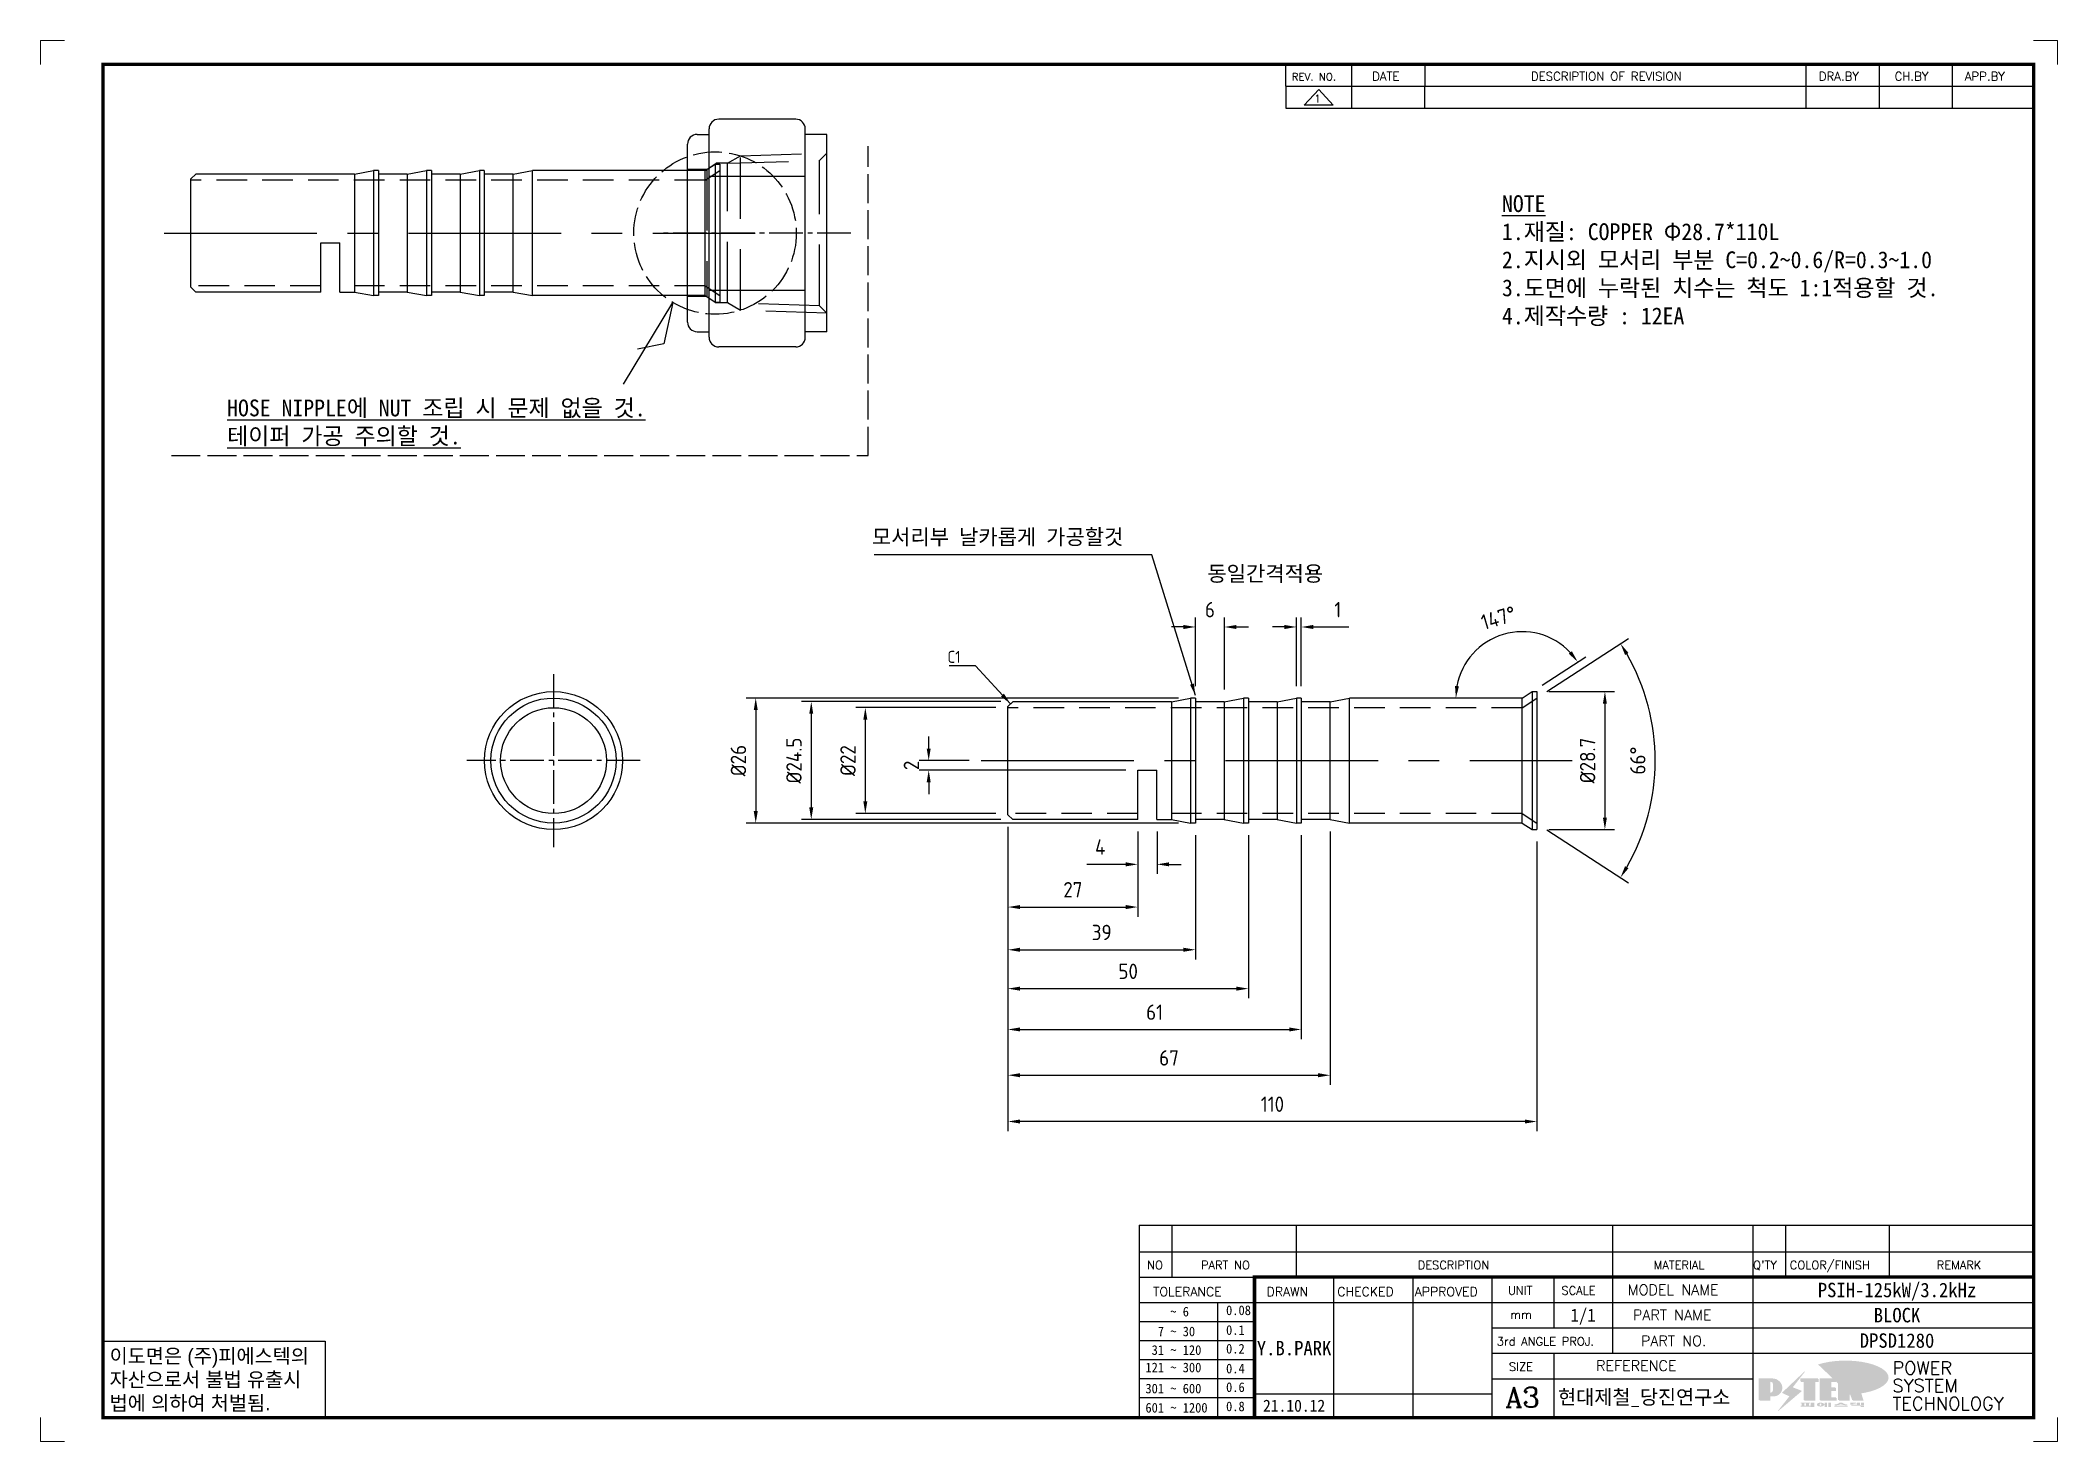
# Model space of a CAD drawing. Header units: millimetres. Extents: x 6089 to 10633, y -545 to 822.
# Drawn here: x 6980 to 7399.5, y -545.3 to -254 of the extents above; entities that cross this region are included whole.
import ezdxf
from ezdxf.enums import TextEntityAlignment as Align

# ---------------------------------------------------------------- set-up
doc = ezdxf.new("R2010")
doc.units = ezdxf.units.MM
for name, pattern in [('AM_ISO02W050', [7.5, 6, -1.5]), ('CENTER', [50.8, 31.75, -6.35, 6.35, -6.35]), ('CENTER1', [10, 7, -1, 1, -1]), ('HIDDEN', [9.525, 6.35, -3.175]), ('HIDDENX2', [19.05, 12.7, -6.35])]:
    doc.linetypes.add(name, pattern=pattern)
doc.layers.add('FORMAT-1', color=7, linetype='Continuous')
doc.layers.add('line', color=3, linetype='Continuous')
doc.styles.add('arial_ttf', font='arial.ttf')
doc.styles.add('h1', font='')
doc.styles.add('HAN', font='')
doc.styles.add('RC', font='ROMANC.SHX')
doc.styles.add('ROMANT', font='romant')
doc.styles.add('RT', font='ROMANT.SHX', dxfattribs={"oblique": 15})
doc.styles.get("Standard").update_dxf_attribs({"font": 'ISOCP.SHX', "bigfont": 'WHGTXT.SHX'})
doc.styles.get('h1').set_extended_font_data('New Gulim')
doc.styles.get('HAN').set_extended_font_data('GulimChe')
doc.dimstyles.new('PS-1', dxfattribs={"dimtxt": 3.2, "dimasz": 2.5, "dimexe": 2, "dimexo": 2.5, "dimgap": 2, "dimtad": 1, "dimtoh": 1, "dimrnd": 0.05, "dimzin": 12, "dimdsep": 46, "dimtxsty": 'Standard', "dimcen": 0, "dimclrt": 2, "dimazin": 3, "dimtfac": 1, "dimtofl": 0, "dimtmove": 0, "dimatfit": 3, "dimfxl": 0, "dimtolj": 1, "dimtzin": 0, "dimarcsym": 0})

msp = doc.modelspace()

# ---------------------------------------------------------------- texts
at = {"color": 2, "style": 'HAN'}
msp.add_text('동일간격적용', height=3.2, dxfattribs=at).set_placement((7222.672, -366.407))
at = {"color": 2, "char_height": 3.5, "attachment_point": 1, "style": 'HAN'}
for s, insert in [('{\\LNOTE\\P}1.재질: COPPER Φ28.7*110L\\P2.지시외 모서리 부분 C=0.2~0.6/R=0.3~1.0\\P3.도면에 누락된 치수는 척도 1:1적용할 것.\\P{\\C1;4.제작수량 : 12EA}', (7283.945, -286.152)), ('{\\LHOSE NIPPLE에 NUT 조립 시 문제 없을 것.\\P테이퍼 가공 주의할 것.}', (7018.838, -328.623))]:
    msp.add_mtext_dynamic_manual_height_columns(s, width=99.15487, gutter_width=769.295, heights=[0], dxfattribs=dict(at, insert=insert))
at = {"color": 2, "insert": (7152.896, -357.346, -0.004), "char_height": 3.2, "attachment_point": 4, "style": 'arial_ttf'}
msp.add_mtext('{\\fGulimChe|b0|i0|c129|p49;모서리부 날카롭게 가공할것}', dxfattribs=at)
at = {"color": 2, "insert": (7171.362, -383.367), "char_height": 2.5, "attachment_point": 9}
msp.add_mtext('C1', dxfattribs=at)

# ---------------------------------------------------------------- blocks, each defined once
blk = doc.blocks.new('A$C2CBF475D')
at = {"color": 6}
for p, q in [((-77, 12.25), (-73, 13)), ((-73, 13), (-73, -13)), ((-72, 13), (-73, 13)), ((-72, 13), (-72, -13)), ((-66, 12.25), (-62, 13)), ((-62, 13), (-62, -13)), ((-61, 13), (-62, 13)), ((-61, 13), (-61, -13)), ((-55, 12.25), (-51, 13)), ((-51, 13), (-51, -13)), ((-50, 13), (-51, 13)), ((-50, 13), (-50, -13)), ((-44, 12.25), (-40, 13)), ((-40, -13), (-40, 13)), ((-4.08, 13), (-40, 13)), ((-4.08, 12.99), (-2, 14.34)), ((-4.08, -13), (-4.08, 13)), ((-2, 14.34), (-2, -14.34)), ((-2, 14.34), (-1, 14.34)), ((-1, 14.34), (-1, -14.34)), ((-111, 11.25), (-110, 12.25)), ((-111, -11.25), (-111, 11.25)), ((-77, 12.25), (-110, 12.25)), ((-77, 12.25), (-77, -12.25)), ((-66, 12.25), (-72, 12.25)), ((-66, 12.25), (-66, -12.25)), ((-55, 12.25), (-61, 12.25)), ((-55, 12.25), (-55, -12.25)), ((-44, 12.25), (-50, 12.25)), ((-44, -12.25), (-44, 12.25)), ((-84, -2), (-80, -2)), ((-84, -12.25), (-84, -2)), ((-80, -12.25), (-80, -2)), ((-110, -12.25), (-111, -11.25)), ((-84, -12.25), (-110, -12.25)), ((-80, -12.25), (-77, -12.25)), ((-77, -12.25), (-73, -13)), ((-66, -12.25), (-72, -12.25)), ((-66, -12.25), (-62, -13)), ((-55, -12.25), (-61, -12.25)), ((-55, -12.25), (-51, -13)), ((-44, -12.25), (-50, -12.25)), ((-44, -12.25), (-40, -13)), ((-72, -13), (-73, -13)), ((-61, -13), (-62, -13)), ((-50, -13), (-51, -13)), ((-4.08, -13), (-40, -13)), ((-4.08, -12.99), (-2, -14.34)), ((-2, -14.34), (-1, -14.34))]:
    blk.add_line(p, q, dxfattribs=at)
at = {"color": 2, "linetype": 'HIDDEN'}
for p, q in [((-4.08, 11), (-1, 13)), ((-4.08, 11), (-111, 11)), ((-84, -11), (-111, -11)), ((-4.08, -11), (-77, -11)), ((-4.08, -11), (-1, -13))]:
    blk.add_line(p, q, dxfattribs=at)
at = {"color": 1, "linetype": 'CENTER'}
blk.add_line((-116.57, 0), (6.31, 0), dxfattribs=at)
blk = doc.blocks.new('re3')
at = {"color": 180}
for p, q in [((0, 0), (0, -4.55)), ((6.87, -0.64), (3.86, -3.91)), ((9.88, -3.91), (3.86, -3.91)), ((6.87, -0.64), (9.88, -3.91)), ((13.74, -4.55), (13.74, 0)), ((28.97, -4.55), (28.97, 0)), ((108.25, -4.55), (108.25, 0)), ((123.49, -4.55), (123.49, 0)), ((138.64, -4.55), (138.64, 0)), ((0, -4.55), (155.53, -4.55))]:
    blk.add_line(p, q, dxfattribs=at)
at = {"color": 2, "style": 'RC', "oblique": 15}
blk.add_attdef('REV.NO', text='', height=1.56, dxfattribs=at).set_placement((6.59, -2.56), align=Align.MIDDLE_CENTER)
blk.add_attdef('-1', text='', height=1.56, dxfattribs=at).set_placement((9.37, -1.66), align=Align.MIDDLE_LEFT)
at = {"color": 2, "style": 'HAN'}
for tag, p in [('REV.-DATE', (21.36, -2.28)), ('DRA.BY', (115.87, -2.28)), ('CH.BY', (131.07, -2.28)), ('APP.BY', (147.09, -2.28))]:
    blk.add_attdef(tag, text='', height=2.5, dxfattribs=at).set_placement(p, align=Align.MIDDLE_CENTER)
blk.add_attdef('DESCRIPTION-OF-REVISION', text='', height=2.5, dxfattribs=at).set_placement((31.61, -2.28), align=Align.MIDDLE_LEFT)
blk = doc.blocks.new('no3')
at = {"color": 180}
for p, q in [((0, 5.5), (0, 0)), ((0, 5.5), (186, 5.5)), ((6.79, 5.5), (6.79, 0)), ((32.74, 0.11), (32.74, 5.5)), ((98.4, 5.5), (98.4, 0)), ((127.61, 5.5), (127.61, 0)), ((134.43, 5.5), (134.43, 0)), ((155.98, 5.5), (155.98, 0))]:
    blk.add_line(p, q, dxfattribs=at)
at = {"color": 2, "style": 'HAN'}
for tag, p in [('PART-NO', (19.76, 2.75)), ('MATERIAL', (111.38, 2.75)), ("Q'TY", (131.02, 2.75)), ('COLOR/FINISH', (145.2, 2.75)), ('REMARK', (170.76, 2.75))]:
    blk.add_attdef(tag, text='', height=2.9, dxfattribs=at).set_placement(p, align=Align.MIDDLE_CENTER)
blk.add_attdef('DESCRIPTION', text='', height=2.9, dxfattribs=at).set_placement((34.51, 2.75), align=Align.MIDDLE_LEFT)
at = {"color": 2, "style": 'RT', "oblique": 15}
blk.add_attdef('NO', text='', height=1.74, dxfattribs=at).set_placement((3.38, 2.51), align=Align.MIDDLE_CENTER)
blk = doc.blocks.new('t3')
for p, q in [((0, 15.88), (46.25, 15.88)), ((0, 15.88), (0, 0)), ((46.25, 15.88), (46.25, 0)), ((0, 0), (46.25, 0))]:
    blk.add_line(p, q)
at = {"color": 1, "style": 'h1'}
for s, p in [('이도면은 (주)피에스텍의', (1.4, 11.29)), ('자산으로서 불법 유출시', (1.4, 6.41)), ('법에 의하여 처벌됨.', (1.4, 1.52))]:
    blk.add_text(s, height=3, dxfattribs=at).set_placement(p)
blk = doc.blocks.new('new LOGO')
at = {"layer": 'line'}
h = blk.add_hatch(color=1, dxfattribs=at)
h.paths.add_polyline_path([(41.5, 16.4), (54.3, 16.4, 1), (54.3, 82.9), (0, 82.9), (0, -0.1), (41.5, -0.1)])
h.paths.add_polyline_path([(41.5, 27.9), (41.5, 71.9), (43.6, 71.9, -0.414214), (54.6, 60.9), (54.6, 38.9, -0.414214), (43.6, 27.9)], flags=16)
h.paths.add_polyline_path([(214.7, 71.9), (227.5, 71.9), (227.5, 82.9), (159.7, 82.9), (159.7, 71.9), (172.5, 71.9), (172.5, -0.1), (214.7, -0.1)])
h.paths.add_polyline_path([(276, 37.4), (294.8, 37.4), (294.8, 49.1), (276, 49.1), (276, 71.9), (294.8, 71.9), (294.8, 82.9), (234.5, 82.9), (234.5, -0.1), (297, -0.1), (297, 10.9), (276, 10.9)])
h.paths.add_polyline_path([(347.2, 35.2), (359.7, -0.1), (400.5, -0.1), (379.6, 66.8), (399.7, 82.9), (380.6, 82.9), (347.2, 61.6), (347.2, 82.9), (305.5, 82.9), (305.5, -0.1), (347.2, -0.1)])
h = blk.add_hatch(color=250, dxfattribs=at)
h.paths.add_polyline_path([(44.5, 69.4), (46.6, 69.4, -0.129793), (52, 68, 0.221832), (43.6, 71.9), (41.5, 71.9), (41.5, 27.9), (43.6, 27.9, 0.02048), (44.5, 28)], flags=17)
h.paths.add_polyline_path([(44.5, 13.9), (57.3, 13.9, 0.72362), (77.1, 73.9, -0.679777), (54.3, 16.4), (41.5, 16.4), (41.5, -0.1), (3, -0.1), (3, -2.6), (44.5, -2.6)])
h.paths.add_polyline_path([(117.9, 14.2), (71.5, -44.4), (77.1, -39.6), (120.8, 15.6), (92, 28.9), (173.3, 106), (177.5, 111.4), (89.1, 27.6)])
h.paths.add_polyline_path([(162.7, 71.9), (162.7, 69.4), (172.5, 69.4), (172.5, 71.9)], flags=17)
h.paths.add_polyline_path([(217.7, 69.4), (230.5, 69.4), (230.5, 80.4), (227.5, 80.4), (227.5, 71.9), (214.7, 71.9), (214.7, -0.1), (175.5, -0.1), (175.5, -2.6), (217.7, -2.6)])
h.paths.add_polyline_path([(297.8, 46.6), (294.8, 46.6), (294.8, 37.4), (276, 37.4), (276, 10.9), (279, 10.9), (279, 34.9), (297.8, 34.9)])
h.paths.add_polyline_path([(300, 8.4), (297, 8.4), (297, -0.1), (237.5, -0.1), (237.5, -2.6), (300, -2.6)])
h.paths.add_polyline_path([(297.8, 80.4), (294.8, 80.4), (294.8, 71.9), (276, 71.9), (276, 49.1), (279, 49.1), (279, 69.4), (297.8, 69.4)])
h.paths.add_polyline_path([(350.2, 80.4), (347.2, 80.4), (347.2, 61.6), (350.2, 63.5)])
h.paths.add_polyline_path([(350.2, 26.7), (347.2, 35.2), (347.2, -0.1), (308.5, -0.1), (308.5, -2.6), (350.2, -2.6)])
h.paths.add_polyline_path([(402.7, 80.4), (396.5, 80.4), (379.6, 66.8), (400.5, -0.1), (361.8, -0.1), (362.7, -2.6), (403.5, -2.6), (382.6, 64.3)])
blk.add_hatch(color=5, dxfattribs=at).paths.add_polyline_path([(166.3, 35), (131, 49), (180.4, 112.7), (92, 28.9), (120.8, 15.6), (74.4, -43)])
h = blk.add_hatch(color=253, dxfattribs=at)
edge = h.paths.add_edge_path()
edge.add_ellipse((333.9, 86.4), major_axis=(-165.9, 0), ratio=0.39426, start_angle=111.51268, end_angle=334.46902)
edge.add_ellipse((314.1, 81.2), major_axis=(-153.7, 0), ratio=0.40699, start_angle=121.30662, end_angle=327.74369, ccw=False)
edge.add_line((394, 27.8), (394.7, 25.6))
h = blk.add_hatch(color=250, dxfattribs=at)
edge = h.paths.add_edge_path()
edge.add_ellipse((237.8, -17.6), major_axis=(-14.3, 0), ratio=0.526336, start_angle=192.2456, end_angle=269.07481)
edge.add_line((238.1, -10.1), (237.6, -10.1))
edge.add_ellipse((237.8, -17.6), major_axis=(-14.3, 0), ratio=0.526336, start_angle=270.92519, end_angle=449.07481)
edge.add_line((237.6, -25.1), (238.1, -25.1))
edge.add_ellipse((237.8, -17.6), major_axis=(-14.3, 0), ratio=0.526336, start_angle=450.92519, end_angle=527.7544)
edge.add_line((251.7, -19.2), (254.1, -19.2))
edge.add_line((254.1, -19.2), (254.1, -27.1))
edge.add_line((254.1, -27.1), (263.1, -27.1))
edge.add_line((263.1, -27.1), (263.1, -10.1))
edge.add_line((263.1, -10.1), (254.1, -10.1))
edge.add_line((254.1, -10.1), (254.1, -16))
edge.add_line((254.1, -16), (251.7, -16))
h.paths.add_polyline_path([(241, -16.4), (241, -18.7, -1), (234.4, -18.7), (234.4, -16.4, -1)], flags=16)
h.paths.add_polyline_path([(278.2, -10.1), (268.1, -10.1), (268.1, -27.1), (278.2, -27.1)])
h.paths.add_polyline_path([(310.3, -10.1), (310.3, -11.1, -0.157169), (289.3, -17.5), (294, -19.9, 0.128407), (316.3, -15.9, 0.128407), (338.6, -19.9), (343.3, -17.5, -0.157169), (322.2, -11.1), (322.2, -10.1)])
h.paths.add_polyline_path([(342.1, -25.1), (342.1, -22.3), (290.4, -22.3), (290.4, -25.1)])
h.paths.add_polyline_path([(352, -10.1), (352, -16.2, 0.414214), (354, -18.2), (378.7, -18.2), (378.7, -19.6), (390.2, -19.6), (390.2, -10.1), (378.7, -10.1), (378.7, -13.6), (374.7, -13.6), (374.7, -15.1), (378.7, -15.1), (378.7, -16.2), (364.7, -16.2), (364.7, -15.1), (371.2, -15.1), (371.2, -13.6), (364.7, -13.6), (364.7, -12.6), (374.7, -12.6), (374.7, -10.1)])
h.paths.add_polyline_path([(393.8, -10.1), (393.8, -19.6), (405, -19.6), (405, -10.1)])
h.paths.add_polyline_path([(405, -27.1), (405, -20.9), (356.8, -20.9), (356.8, -23), (391.8, -23), (391.8, -27.1)])
h.paths.add_polyline_path([(200.4, -10.1), (200.4, -22.3), (193.2, -22.3), (193.2, -12.6), (196.6, -12.6), (196.6, -10.1), (161, -10.1), (161, -12.6), (164.5, -12.6), (164.5, -22.3), (161, -22.3), (161, -25.1), (200.4, -25.1), (200.4, -27.1), (213.9, -27.1), (213.9, -10.1)])
h.paths.add_polyline_path([(182, -12.6), (175.6, -12.6), (175.6, -22.3), (182, -22.3)], flags=17)
blk = doc.blocks.new('format-3')
at = {"color": 3, "lineweight": 9}
for p, q in [((0, 286.3), (0, 291.3)), ((5, 291.3), (0, 291.3)), ((414.5, 291.3), (419.5, 291.3)), ((419.5, 286.3), (419.5, 291.3)), ((0, 5), (0, 0)), ((419.5, 5), (419.5, 0)), ((5, 0), (0, 0)), ((414.5, 0), (419.5, 0))]:
    blk.add_line(p, q, dxfattribs=at)
at = {"color": 180}
for p, q in [((258.97, 281.75), (258.97, 286.3)), ((272.71, 281.75), (272.71, 286.3)), ((287.94, 281.75), (287.94, 286.3)), ((367.22, 281.75), (367.22, 286.3)), ((382.45, 281.75), (382.45, 286.3)), ((397.61, 281.75), (397.61, 286.3)), ((258.97, 281.75), (414.5, 281.75)), ((228.5, 39.49), (228.5, 5)), ((228.5, 39.49), (414.5, 39.49)), ((235.29, 39.49), (235.29, 34.21)), ((261.24, 34.21), (261.24, 39.49)), ((326.9, 39.49), (326.9, 34.21)), ((356.11, 39.49), (356.11, 34.21)), ((362.93, 39.49), (362.93, 34.21)), ((384.48, 39.49), (384.48, 34.21)), ((228.5, 34.21), (252.48, 34.21)), ((268.96, 5), (268.96, 34.21)), ((285.45, 5), (285.45, 34.21)), ((301.94, 5), (301.94, 34.21)), ((314.72, 34.21), (314.72, 23.65)), ((326.9, 34.21), (326.9, 18.37)), ((356.11, 34.21), (356.11, 5)), ((228.5, 28.93), (252.48, 28.93)), ((244.89, 5.23), (244.89, 28.93)), ((252.48, 28.93), (414.5, 28.93)), ((228.5, 24.98), (252.48, 24.98)), ((228.5, 21.03), (252.48, 21.03)), ((301.94, 23.65), (414.5, 23.65)), ((228.5, 17.08), (252.48, 17.08)), ((301.94, 18.37), (414.5, 18.37)), ((314.72, 18.37), (314.72, 5)), ((228.5, 13.13), (252.48, 13.13)), ((301.94, 13.09), (356.11, 13.09)), ((228.5, 9.18), (252.48, 9.18)), ((252.48, 9.95), (301.94, 9.95))]:
    blk.add_line(p, q, dxfattribs=at)
at = {"const_width": 0.7}
blk.add_lwpolyline([(252.48, 5), (252.48, 34.21), (414.5, 34.21)], dxfattribs=at)
at = {"layer": 'FORMAT-1', "const_width": 0.7}
blk.add_lwpolyline([(13, 5), (13, 286.3), (414.5, 286.3), (414.5, 5)], close=True, dxfattribs=at)
blk.add_blockref('t3', (13, 5))
at = {"xscale": 0.05400000000000027, "yscale": 0.05400000000000027, "zscale": 0.05400000000000027}
blk.add_blockref('new LOGO', (357.35, 8.65), dxfattribs=at)
at = {"color": 2}
for s, height, style, p in [('REV. NO.', 1.56, 'RC', (260.23, 282.95)), ('DATE', 1.788, 'RC', (276.95, 282.94)), ('DESCRIPTION OF REVISION', 1.7875, 'RC', (309.98, 282.94)), ('DRA.BY', 1.788, 'RC', (369.83, 282.94)), ('CH.BY', 1.788, 'RC', (385.59, 282.94)), ('APP.BY', 1.788, 'RC', (400.18, 282.94)), ('COLOR/FINISH', 1.7424, 'RC', (363.8, 35.83)), ('NO', 1.742, 'RC', (230.16, 35.83)), ('PART NO', 1.742, 'RC', (241.36, 35.83)), ('DESCRIPTION', 1.7424, 'RC', (286.43, 35.83)), ('MATERIAL', 1.742, 'RC', (335.52, 35.83)), ("Q'TY", 1.742, 'RC', (356.17, 35.83)), ('REMARK', 1.742, 'RC', (394.37, 35.83)), (' TOLERANCE', 1.9, 'RC', (230.11, 30.22)), ('DRAWN', 1.9, 'RC', (255, 30.22)), ('CHECKED', 1.9, 'RC', (269.71, 30.22)), ('APPROVED', 1.9, 'RC', (285.8, 30.22)), ('UNIT', 1.742, 'RC', (305.19, 30.55)), ('SCALE', 1.742, 'RC', (316.32, 30.55)), ('MODEL NAME', 2.178, 'RC', (330.12, 30.46)), ('    ~ 6', 2, 'HAN', (229.8, 26.03)), ('0.08', 2, 'HAN', (246.57, 26.31)), ('mm', 1.742, 'RC', (305.67, 25.56)), ('PART NAME', 2.178, 'RC', (331.17, 25.24)), ('  7 ~ 30', 2, 'HAN', (229.8, 21.91)), ('0.1', 2, 'HAN', (246.57, 22.2)), ('3rd ANGLE PROJ.', 1.7424, 'RC', (302.87, 19.97)), ('PART NO.', 2.178, 'RC', (332.84, 19.85)), (' 31 ~ 120', 2, 'HAN', (229.8, 18.04)), ('0.2', 2, 'HAN', (246.57, 18.32)), ('REFERENCE', 2.178, 'RC', (323.52, 14.69)), ('121 ~ 300', 2, 'HAN', (229.8, 14.42)), ('0.4', 2, 'HAN', (246.57, 14.2)), ('SIZE', 1.742, 'RC', (305.39, 14.71)), ('301 ~ 600', 2, 'HAN', (229.8, 10.04)), ('0.6', 2, 'HAN', (246.57, 10.32)), ('601 ~ 1200', 2, 'HAN', (229.8, 6.05)), ('0.8', 2, 'HAN', (246.57, 6.33))]:
    blk.add_text(s, height=height, dxfattribs=dict(at, style=style)).set_placement(p)
at = {"style": 'ROMANT'}
for s, p in [('POWER', (385.15, 13.96)), ('SYSTEM', (385.15, 10.31)), ('TECHNOLOGY', (385.15, 6.56))]:
    blk.add_text(s, height=2.7, dxfattribs=at).set_placement(p)
at = {"color": 2, "lineweight": 25, "style": 'RC'}
blk.add_text('A3', height=4.182, dxfattribs=at).set_placement((304.61, 7.14))
at = {"style": 'HAN'}
for tag, height, p in [('MODEL-NAME', 3, (386.1, 31.53)), ('SCALE', 2.7, (320.81, 26.29)), ('PART-NAME', 3, (386.1, 26.29)), ('CH-BY', 3, (277.21, 19.44)), ('PART-NO', 3, (386.1, 21.01)), ('DRA-BY', 3, (260.72, 19.44)), ('APP-BY', 3, (293.7, 19.44)), ('DRA-DATE', 2.5, (260.72, 7.47)), ('CH-DATE', 2.5, (277.21, 7.47)), ('APP-DATE', 2.5, (293.7, 7.47)), ('관련업체', 3, (333.52, 9.26))]:
    blk.add_attdef(tag, text='', height=height, dxfattribs=at).set_placement(p, align=Align.MIDDLE_CENTER)
blk = doc.blocks.new('*D309')
at = {"color": 0, "lineweight": -2}
for p, q in [((7181.21, -417.43), (7181.21, -436.13)), ((7208.21, -418.43), (7208.21, -436.13)), ((7183.71, -434.13), (7205.71, -434.13))]:
    blk.add_line(p, q, dxfattribs=at)
at = {"color": 0}
for points in [[(7183.71, -433.71), (7183.71, -434.55), (7181.21, -434.13)], [(7205.71, -433.71), (7205.71, -434.55), (7208.21, -434.13)]]:
    blk.add_solid(points, dxfattribs=at)
at = {"layer": 'DEFPOINTS', "color": 0}
for p in [(7181.21, -414.93), (7208.21, -415.93), (7208.21, -434.13)]:
    blk.add_point(p, dxfattribs=at)
at = {"color": 2, "insert": (7194.71, -430.53), "char_height": 3.2, "attachment_point": 5}
blk.add_mtext('\\A1;27', dxfattribs=at)
blk = doc.blocks.new('*D310')
at = {"color": 0, "lineweight": -2}
for p, q in [((7181.21, -417.43), (7181.21, -445.01)), ((7220.21, -419.18), (7220.21, -445.01)), ((7183.71, -443.01), (7217.71, -443.01))]:
    blk.add_line(p, q, dxfattribs=at)
at = {"color": 0}
for points in [[(7183.71, -442.59), (7183.71, -443.42), (7181.21, -443.01)], [(7217.71, -442.59), (7217.71, -443.42), (7220.21, -443.01)]]:
    blk.add_solid(points, dxfattribs=at)
at = {"layer": 'DEFPOINTS', "color": 0}
for p in [(7181.21, -414.93), (7220.21, -416.68), (7220.21, -443.01)]:
    blk.add_point(p, dxfattribs=at)
at = {"color": 2, "insert": (7200.71, -439.41), "char_height": 3.2, "attachment_point": 5}
blk.add_mtext('\\A1;39', dxfattribs=at)
blk = doc.blocks.new('*D311')
at = {"color": 0, "lineweight": -2}
for p, q in [((7181.21, -417.43), (7181.21, -453.09)), ((7231.21, -419.18), (7231.21, -453.09)), ((7183.71, -451.09), (7228.71, -451.09))]:
    blk.add_line(p, q, dxfattribs=at)
at = {"color": 0}
for points in [[(7183.71, -450.67), (7183.71, -451.51), (7181.21, -451.09)], [(7228.71, -450.67), (7228.71, -451.51), (7231.21, -451.09)]]:
    blk.add_solid(points, dxfattribs=at)
at = {"layer": 'DEFPOINTS', "color": 0}
for p in [(7181.21, -414.93), (7231.21, -416.68), (7231.21, -451.09)]:
    blk.add_point(p, dxfattribs=at)
at = {"color": 2, "insert": (7206.21, -447.49), "char_height": 3.2, "attachment_point": 5}
blk.add_mtext('\\A1;50', dxfattribs=at)
blk = doc.blocks.new('*D312')
at = {"color": 0, "lineweight": -2}
for p, q in [((7181.21, -417.43), (7181.21, -461.58)), ((7242.21, -419.18), (7242.21, -461.58)), ((7183.71, -459.58), (7239.71, -459.58))]:
    blk.add_line(p, q, dxfattribs=at)
at = {"color": 0}
for points in [[(7183.71, -459.16), (7183.71, -459.99), (7181.21, -459.58)], [(7239.71, -459.16), (7239.71, -459.99), (7242.21, -459.58)]]:
    blk.add_solid(points, dxfattribs=at)
at = {"layer": 'DEFPOINTS', "color": 0}
for p in [(7181.21, -414.93), (7242.21, -416.68), (7242.21, -459.58)]:
    blk.add_point(p, dxfattribs=at)
at = {"color": 2, "insert": (7211.71, -455.98), "char_height": 3.2, "attachment_point": 5}
blk.add_mtext('\\A1;61', dxfattribs=at)
blk = doc.blocks.new('*D313')
at = {"color": 0, "lineweight": -2}
for p, q in [((7181.21, -417.43), (7181.21, -471.09)), ((7248.21, -418.43), (7248.21, -471.09)), ((7183.71, -469.09), (7245.71, -469.09))]:
    blk.add_line(p, q, dxfattribs=at)
at = {"color": 0}
for points in [[(7183.71, -468.67), (7183.71, -469.51), (7181.21, -469.09)], [(7245.71, -468.67), (7245.71, -469.51), (7248.21, -469.09)]]:
    blk.add_solid(points, dxfattribs=at)
at = {"layer": 'DEFPOINTS', "color": 0}
for p in [(7181.21, -414.93), (7248.21, -415.93), (7248.21, -469.09)]:
    blk.add_point(p, dxfattribs=at)
at = {"color": 2, "insert": (7214.71, -465.49), "char_height": 3.2, "attachment_point": 5}
blk.add_mtext('\\A1;67', dxfattribs=at)
blk = doc.blocks.new('*D314')
at = {"color": 0, "lineweight": -2}
for p, q in [((7181.21, -417.43), (7181.21, -480.71)), ((7291.2, -420.52), (7291.2, -480.71)), ((7288.7, -478.71), (7183.71, -478.71))]:
    blk.add_line(p, q, dxfattribs=at)
at = {"color": 0}
for points in [[(7183.71, -478.3), (7183.71, -479.13), (7181.21, -478.71)], [(7288.7, -478.3), (7288.7, -479.13), (7291.2, -478.71)]]:
    blk.add_solid(points, dxfattribs=at)
at = {"layer": 'DEFPOINTS', "color": 0}
for p in [(7181.21, -414.93), (7291.2, -418.02), (7181.21, -478.71)]:
    blk.add_point(p, dxfattribs=at)
at = {"color": 2, "insert": (7236.21, -475.11), "char_height": 3.2, "attachment_point": 5}
blk.add_mtext('\\A1;110', dxfattribs=at)
blk = doc.blocks.new('*D315')
at = {"color": 0, "lineweight": -2}
for p, q in [((7293.3, -389.32), (7310.27, -378.29)), ((7293.3, -418.05), (7310.27, -429.08))]:
    blk.add_line(p, q, dxfattribs=at)
blk.add_arc((7271.2, -403.68), 44.59, 330.1889, 29.8111, dxfattribs=at)
at = {"color": 0}
for points in [[(7309.54, -381.73), (7310.25, -381.3), (7308.59, -379.38)], [(7310.25, -426.07), (7309.54, -425.63), (7308.59, -427.99)]]:
    blk.add_solid(points, dxfattribs=at)
at = {"layer": 'DEFPOINTS', "color": 0}
for p in [(7288.13, -392.68), (7291.2, -390.68), (7288.12, -414.68), (7314.97, -412.2), (7291.2, -416.68)]:
    blk.add_point(p, dxfattribs=at)
at = {"color": 2, "insert": (7312.19, -403.68), "char_height": 3.2, "attachment_point": 5, "rotation": 90}
blk.add_mtext('\\A1;66°', dxfattribs=at)
blk = doc.blocks.new('*D316')
at = {"color": 0, "lineweight": -2}
blk.add_line((7292.3, -387.98), (7301.38, -382.08), dxfattribs=at)
blk.add_arc((7288.14, -390.68), 13.79, 43.4291, 169.5948, dxfattribs=at)
at = {"color": 0}
for points in [[(7298.48, -380.95), (7297.83, -381.46), (7299.7, -383.17)], [(7275, -388.23), (7274.17, -388.16), (7274.36, -390.68)]]:
    blk.add_solid(points, dxfattribs=at)
at = {"layer": 'DEFPOINTS', "color": 0}
for p in [(7290.06, -377.03), (7290.2, -389.34), (7252.21, -390.68), (7288.13, -390.68), (7288.13, -390.69)]:
    blk.add_point(p, dxfattribs=at)
at = {"color": 2, "insert": (7283.2, -374.02), "char_height": 3.2, "attachment_point": 5, "rotation": 16.5119}
blk.add_mtext('\\A1;147°', dxfattribs=at)
blk = doc.blocks.new('*D317')
at = {"color": 0, "lineweight": -2}
for p, q in [((7293.7, -389.34), (7307.35, -389.34)), ((7305.35, -391.84), (7305.35, -415.52)), ((7293.7, -418.02), (7307.35, -418.02))]:
    blk.add_line(p, q, dxfattribs=at)
at = {"color": 0}
for points in [[(7304.93, -391.84), (7305.76, -391.84), (7305.35, -389.34)], [(7304.93, -415.52), (7305.76, -415.52), (7305.35, -418.02)]]:
    blk.add_solid(points, dxfattribs=at)
at = {"layer": 'DEFPOINTS', "color": 0}
for p in [(7291.2, -389.34), (7291.2, -418.02), (7305.35, -418.02)]:
    blk.add_point(p, dxfattribs=at)
at = {"color": 2, "insert": (7301.75, -403.68), "char_height": 3.2, "attachment_point": 5, "rotation": 90}
blk.add_mtext('\\A1;%%C28.7', dxfattribs=at)
blk = doc.blocks.new('*D318')
at = {"color": 0, "lineweight": -2}
for p, q in [((7179.71, -391.43), (7138.31, -391.43)), ((7140.31, -393.93), (7140.31, -413.43)), ((7179.71, -415.93), (7138.31, -415.93))]:
    blk.add_line(p, q, dxfattribs=at)
at = {"color": 0}
for points in [[(7139.89, -393.93), (7140.72, -393.93), (7140.31, -391.43)], [(7139.89, -413.43), (7140.72, -413.43), (7140.31, -415.93)]]:
    blk.add_solid(points, dxfattribs=at)
at = {"layer": 'DEFPOINTS', "color": 0}
for p in [(7182.21, -391.43), (7140.31, -415.93), (7182.21, -415.93)]:
    blk.add_point(p, dxfattribs=at)
at = {"color": 2, "insert": (7136.71, -403.68), "char_height": 3.2, "attachment_point": 5, "rotation": 90}
blk.add_mtext('\\A1;%%C24.5', dxfattribs=at)
blk = doc.blocks.new('*D319')
at = {"color": 0, "lineweight": -2}
for p, q in [((7178.71, -392.68), (7149.55, -392.68)), ((7151.55, -395.18), (7151.55, -412.18)), ((7178.71, -414.68), (7149.55, -414.68))]:
    blk.add_line(p, q, dxfattribs=at)
at = {"color": 0}
for points in [[(7151.14, -395.18), (7151.97, -395.18), (7151.55, -392.68)], [(7151.14, -412.18), (7151.97, -412.18), (7151.55, -414.68)]]:
    blk.add_solid(points, dxfattribs=at)
at = {"layer": 'DEFPOINTS', "color": 0}
for p in [(7181.21, -392.68), (7151.55, -414.68), (7181.21, -414.68)]:
    blk.add_point(p, dxfattribs=at)
at = {"color": 2, "insert": (7147.95, -403.68), "char_height": 3.2, "attachment_point": 5, "rotation": 90}
blk.add_mtext('\\A1;%%C22', dxfattribs=at)
blk = doc.blocks.new('*D320')
at = {"color": 0, "lineweight": -2}
for p, q in [((7216.71, -390.68), (7126.76, -390.68)), ((7128.76, -393.18), (7128.76, -414.18)), ((7216.71, -416.68), (7126.76, -416.68))]:
    blk.add_line(p, q, dxfattribs=at)
at = {"color": 0}
for points in [[(7128.35, -393.18), (7129.18, -393.18), (7128.76, -390.68)], [(7128.35, -414.18), (7129.18, -414.18), (7128.76, -416.68)]]:
    blk.add_solid(points, dxfattribs=at)
at = {"layer": 'DEFPOINTS', "color": 0}
for p in [(7219.21, -390.68), (7128.76, -416.68), (7219.21, -416.68)]:
    blk.add_point(p, dxfattribs=at)
at = {"color": 2, "insert": (7125.16, -403.68), "char_height": 3.2, "attachment_point": 5, "rotation": 90}
blk.add_mtext('\\A1;%%C26', dxfattribs=at)
blk = doc.blocks.new('*D321')
at = {"color": 0, "lineweight": -2}
for p, q in [((7164.73, -401.18), (7164.73, -398.68)), ((7173.14, -403.68), (7162.73, -403.68)), ((7205.71, -405.68), (7162.73, -405.68)), ((7164.73, -408.18), (7164.73, -410.68))]:
    blk.add_line(p, q, dxfattribs=at)
at = {"color": 0}
for points in [[(7164.31, -401.18), (7165.14, -401.18), (7164.73, -403.68)], [(7164.31, -408.18), (7165.14, -408.18), (7164.73, -405.68)]]:
    blk.add_solid(points, dxfattribs=at)
at = {"layer": 'DEFPOINTS', "color": 0}
for p in [(7164.73, -405.68), (7175.64, -403.68), (7208.21, -405.68)]:
    blk.add_point(p, dxfattribs=at)
at = {"color": 2, "insert": (7161.13, -404.68), "char_height": 3.2, "attachment_point": 5, "rotation": 90}
blk.add_mtext('\\A1;2', dxfattribs=at)
blk = doc.blocks.new('*D322')
at = {"color": 0, "lineweight": -2}
for p, q in [((7208.21, -418.43), (7208.21, -427.25)), ((7212.21, -418.43), (7212.21, -427.25)), ((7205.71, -425.25), (7197.61, -425.25)), ((7214.71, -425.25), (7217.21, -425.25))]:
    blk.add_line(p, q, dxfattribs=at)
at = {"color": 0}
for points in [[(7205.71, -424.83), (7205.71, -425.67), (7208.21, -425.25)], [(7214.71, -424.83), (7214.71, -425.67), (7212.21, -425.25)]]:
    blk.add_solid(points, dxfattribs=at)
at = {"layer": 'DEFPOINTS', "color": 0}
for p in [(7208.21, -415.93), (7212.21, -415.93), (7208.21, -425.25)]:
    blk.add_point(p, dxfattribs=at)
at = {"color": 2, "insert": (7200.41, -421.65), "char_height": 3.2, "attachment_point": 5}
blk.add_mtext('\\A1;4', dxfattribs=at)
blk = doc.blocks.new('*D323')
at = {"color": 0, "lineweight": -2}
for p, q in [((7217.71, -375.91), (7215.21, -375.91)), ((7220.21, -388.18), (7220.21, -373.91)), ((7226.21, -388.93), (7226.21, -373.91)), ((7228.71, -375.91), (7231.21, -375.91))]:
    blk.add_line(p, q, dxfattribs=at)
at = {"color": 0}
for points in [[(7217.71, -375.49), (7217.71, -376.33), (7220.21, -375.91)], [(7228.71, -375.49), (7228.71, -376.33), (7226.21, -375.91)]]:
    blk.add_solid(points, dxfattribs=at)
at = {"layer": 'DEFPOINTS', "color": 0}
for p in [(7226.21, -375.91), (7220.21, -390.68), (7226.21, -391.43)]:
    blk.add_point(p, dxfattribs=at)
at = {"color": 2, "insert": (7223.21, -372.31), "char_height": 3.2, "attachment_point": 5}
blk.add_mtext('\\A1;6', dxfattribs=at)
blk = doc.blocks.new('*D324')
at = {"color": 0, "lineweight": -2}
for p, q in [((7238.71, -375.91), (7236.21, -375.91)), ((7241.21, -388.18), (7241.21, -373.91)), ((7242.21, -388.18), (7242.21, -373.91)), ((7244.71, -375.91), (7252.12, -375.91))]:
    blk.add_line(p, q, dxfattribs=at)
at = {"color": 0}
for points in [[(7238.71, -375.49), (7238.71, -376.33), (7241.21, -375.91)], [(7244.71, -375.49), (7244.71, -376.33), (7242.21, -375.91)]]:
    blk.add_solid(points, dxfattribs=at)
at = {"layer": 'DEFPOINTS', "color": 0}
for p in [(7241.21, -375.91), (7241.21, -390.68), (7242.21, -390.68)]:
    blk.add_point(p, dxfattribs=at)
at = {"color": 2, "insert": (7249.8, -372.31), "char_height": 3.2, "attachment_point": 5}
blk.add_mtext('\\A1;1', dxfattribs=at)
blk = doc.blocks.new('A$C706B1240')
at = {"color": 230}
for p, q in [((0, -21.67), (0, 21.67)), ((18, 23.67), (2, 23.67)), ((20, -21.67), (20, 21.67)), ((-4.5, -18.5), (-4.5, 18.5)), ((-2.5, 20.5), (0, 20.5)), ((24.5, 20.5), (20, 20.5)), ((24.5, -20.5), (24.5, 20.5)), ((0, 11.84), (20, 11.84)), ((0, -11.84), (20, -11.84)), ((-2.5, -20.5), (0, -20.5)), ((24.5, -20.5), (20, -20.5)), ((18, -23.67), (2, -23.67))]:
    blk.add_line(p, q, dxfattribs=at)
at = {"color": 2, "linetype": 'HIDDENX2'}
for p, q in [((-0.5, 13.21), (-4.5, 13.21)), ((-0.5, 13.21), (1.49, 14.5)), ((-0.5, 13.21), (-0.5, -13.21)), ((3.8, 14.5), (1.49, 14.5)), ((6.5, -16.06), (6.5, 16.06)), ((-0.5, -13.21), (-4.5, -13.21)), ((-0.5, -13.21), (1.49, -14.5)), ((3.8, -14.5), (1.49, -14.5))]:
    blk.add_line(p, q, dxfattribs=at)
at = {"color": 1, "linetype": 'CENTER1'}
blk.add_line((29.5, 0), (-9.5, 0), dxfattribs=at)
at = {"color": 2, "linetype": 'HIDDENX2'}
for points in [[(3.8, 14.5), (6.5, 16.06), (24.5, 16.62)], [(22.98, -15.1), (3.8, -14.5), (3.8, 14.5), (22.98, 15.1)], [(24.5, -16.62), (22.98, -15.1), (22.98, 15.1), (24.5, 16.62)], [(24.5, -16.62), (6.5, -16.06), (3.8, -14.5)]]:
    blk.add_lwpolyline(points, dxfattribs=at)
at = {"color": 230}
for centre, start, end in [((2, 21.67), 90, 180), ((18, 21.67), 360, 90), ((-2.5, 18.5), 90, 180), ((-2.5, -18.5), 180, 270), ((2, -21.67), 180, 270), ((18, -21.67), 270, 0)]:
    blk.add_arc(centre, 2, start, end, dxfattribs=at)

# ---------------------------------------------------------------- dimensions: what is measured, and where the dimension line sits
for base, p1, p2, angle, picture, middle in [((7226.208, -375.909), (7220.208, -390.684), (7226.208, -391.434), 180, '*D323', (7223.208, -375.909)), ((7241.208, -375.909), (7242.208, -390.684), (7241.208, -390.684), 180, '*D324', (7249.798, -375.909)), ((7164.727, -405.684), (7175.637, -403.684), (7208.208, -405.684), 90, '*D321', (7164.727, -404.684))]:
    dim = msp.add_linear_dim(base=base, p1=p1, p2=p2, angle=angle, dimstyle='PS-1')
    dim.commit()
    dim.dimension.update_dxf_attribs({"geometry": picture, "text_midpoint": middle, "dimtype": 160})
for base, line1, line2, picture, middle in [((7290.057, -377.032), ((7288.127, -390.694), (7290.204, -389.344)), ((7288.127, -390.684), (7252.208, -390.684)), '*D316', (7283.201, -374.016)), ((7314.974, -412.198), ((7288.127, -392.684), (7291.204, -390.684)), ((7288.125, -414.682), (7291.204, -416.684)), '*D315', (7312.195, -403.684))]:
    dim = msp.add_angular_dim_2l(base=base, line1=line1, line2=line2, dimstyle='PS-1', override={"dimadec": 0})
    dim.commit()
    dim.dimension.update_dxf_attribs({"geometry": picture, "text_midpoint": middle})
for base, p1, p2, picture, middle in [((7305.348, -418.024), (7291.204, -389.344), (7291.204, -418.024), '*D317', (7301.747, -403.684)), ((7128.764, -416.684), (7219.208, -390.684), (7219.208, -416.684), '*D320', (7125.164, -403.684)), ((7140.307, -415.934), (7182.208, -391.434), (7182.208, -415.934), '*D318', (7136.707, -403.684))]:
    dim = msp.add_linear_dim(base=base, p1=p1, p2=p2, angle=90, text='%%C<>', dimstyle='PS-1')
    dim.commit()
    dim.dimension.update_dxf_attribs({"geometry": picture, "text_midpoint": middle})
dim = msp.add_linear_dim(base=(7151.553, -414.684), p1=(7181.208, -392.684), p2=(7181.208, -414.684), angle=90, text='%%C<>', dimstyle='PS-1')
dim.commit()
dim.dimension.update_dxf_attribs({"geometry": '*D319', "text_midpoint": (7151.553, -403.684), "dimtype": 160})
for base, p1, p2, picture, middle in [((7208.208, -434.129), (7181.208, -414.934), (7208.208, -415.934), '*D309', (7194.708, -430.529)), ((7220.208, -443.006), (7181.208, -414.934), (7220.208, -416.684), '*D310', (7200.708, -439.406)), ((7231.208, -451.091), (7181.208, -414.934), (7231.208, -416.684), '*D311', (7206.208, -447.491)), ((7242.208, -459.578), (7181.208, -414.934), (7242.208, -416.684), '*D312', (7211.708, -455.978)), ((7248.208, -469.088), (7181.208, -414.934), (7248.208, -415.934), '*D313', (7214.708, -465.488)), ((7181.208, -478.713), (7291.204, -418.024), (7181.208, -414.934), '*D314', (7236.206, -475.113)), ((7208.208, -425.251), (7212.208, -415.934), (7208.208, -415.934), '*D322', (7200.408, -421.651))]:
    dim = msp.add_linear_dim(base=base, p1=p1, p2=p2, angle=180, dimstyle='PS-1')
    dim.commit()
    dim.dimension.update_dxf_attribs({"geometry": picture, "text_midpoint": middle})

# ---------------------------------------------------------------- linework, layer by layer
at = {"color": 1, "linetype": 'CENTER1'}
for p, q in [((7086.71, -385.684), (7086.71, -421.684)), ((7104.71, -403.684), (7068.71, -403.684))]:
    msp.add_line(p, q, dxfattribs=at)
at = {"color": 6, "linetype": 'AM_ISO02W050'}
msp.add_lwpolyline([(7007.262, -340.277), (7152.129, -340.277), (7152.129, -275.936)], dxfattribs=at)
at = {"color": 2}
msp.add_lwpolyline([(7101.246, -325.425), (7111.546, -308.459), (7109.626, -317.051), (7104.171, -318.175)], dxfattribs=at)
at = {"color": 6, "linetype": 'AM_ISO02W050'}
msp.add_circle((7120.309, -294.023), 16.887, dxfattribs=at)
at = {"color": 6}
for radius in [14.34, 13, 11]:
    msp.add_circle((7086.71, -403.684), radius, dxfattribs=at)

# ---------------------------------------------------------------- block references
ref = msp.add_blockref('format-3', (6979.997, -545.26))
ref.add_attrib('DRA-DATE', '21.10.12', dxfattribs={"height": 2.5, "style": 'HAN'}).set_placement((7240.717, -537.785), align=Align.MIDDLE_CENTER)
ref.add_attrib('DRA-BY', 'Y.B.PARK', dxfattribs={"height": 3, "style": 'HAN'}).set_placement((7240.717, -525.818), align=Align.MIDDLE_CENTER)
ref.add_attrib('MODEL-NAME', 'PSIH-125kW/3.2kHz', dxfattribs={"lineweight": 35, "height": 3, "style": 'HAN'}).set_placement((7366.092, -513.735), align=Align.MIDDLE_CENTER)
ref.add_attrib('PART-NAME', 'BLOCK', dxfattribs={"lineweight": 35, "height": 3, "style": 'HAN'}).set_placement((7366.092, -518.966), align=Align.MIDDLE_CENTER)
ref.add_attrib('PART-NO', 'DPSD1280', dxfattribs={"lineweight": 35, "height": 3, "style": 'HAN'}).set_placement((7366.092, -524.246), align=Align.MIDDLE_CENTER)
ref.add_attrib('SCALE', '1/1', dxfattribs={"height": 2.7, "style": 'HAN'}).set_placement((7300.805, -518.966), align=Align.MIDDLE_CENTER)
ref.add_attrib('관련업체', '현대제철_당진연구소', dxfattribs={"height": 3, "style": 'HAN'}).set_placement((7313.52, -535.998), align=Align.MIDDLE_CENTER)
ref = msp.add_blockref('re3', (7238.962, -263.51))
ref.add_attrib('REV.NO', '1', dxfattribs={"color": 2, "height": 1.56, "style": 'RC'}).set_placement((7245.551, -266.068), align=Align.MIDDLE_CENTER)
for name, p in [('A$C706B1240', (7119.068, -294.023)), ('A$C2CBF475D', (7122.309, -294.023)), ('A$C2CBF475D', (7292.204, -403.684)), ('no3', (7208.497, -505.766))]:
    msp.add_blockref(name, p)

msp.set_redraw_order([(e.dxf.handle, doc.entitydb.next_handle()) for e in msp.query("TEXT MTEXT ATTDEF DIMENSION ARC_DIMENSION")])  # texts and dimensions are drawn at this point

# ---------------------------------------------------------------- leaders
msp.add_leader([(7220.208, -390.184, -0.004), (7211.131, -360.903, -0.004), (7153.373, -360.903, -0.004)], dimstyle='PS-1', override={"dimgap": 2, "dimtad": 0})
at = {"annotation_type": 0, "has_hookline": 1, "hookline_direction": 1, "text_width": 2.366}
msp.add_leader([(7181.751, -391.891), (7174.487, -383.992), (7171.987, -383.992)], dimstyle='PS-1', override={"dimscale": 1, "dimgap": 0.625, "dimtad": 1, "dimtxsty": 'Standard', "dimclrd": 256}, dxfattribs=at)

doc.saveas('drawing.dxf')
